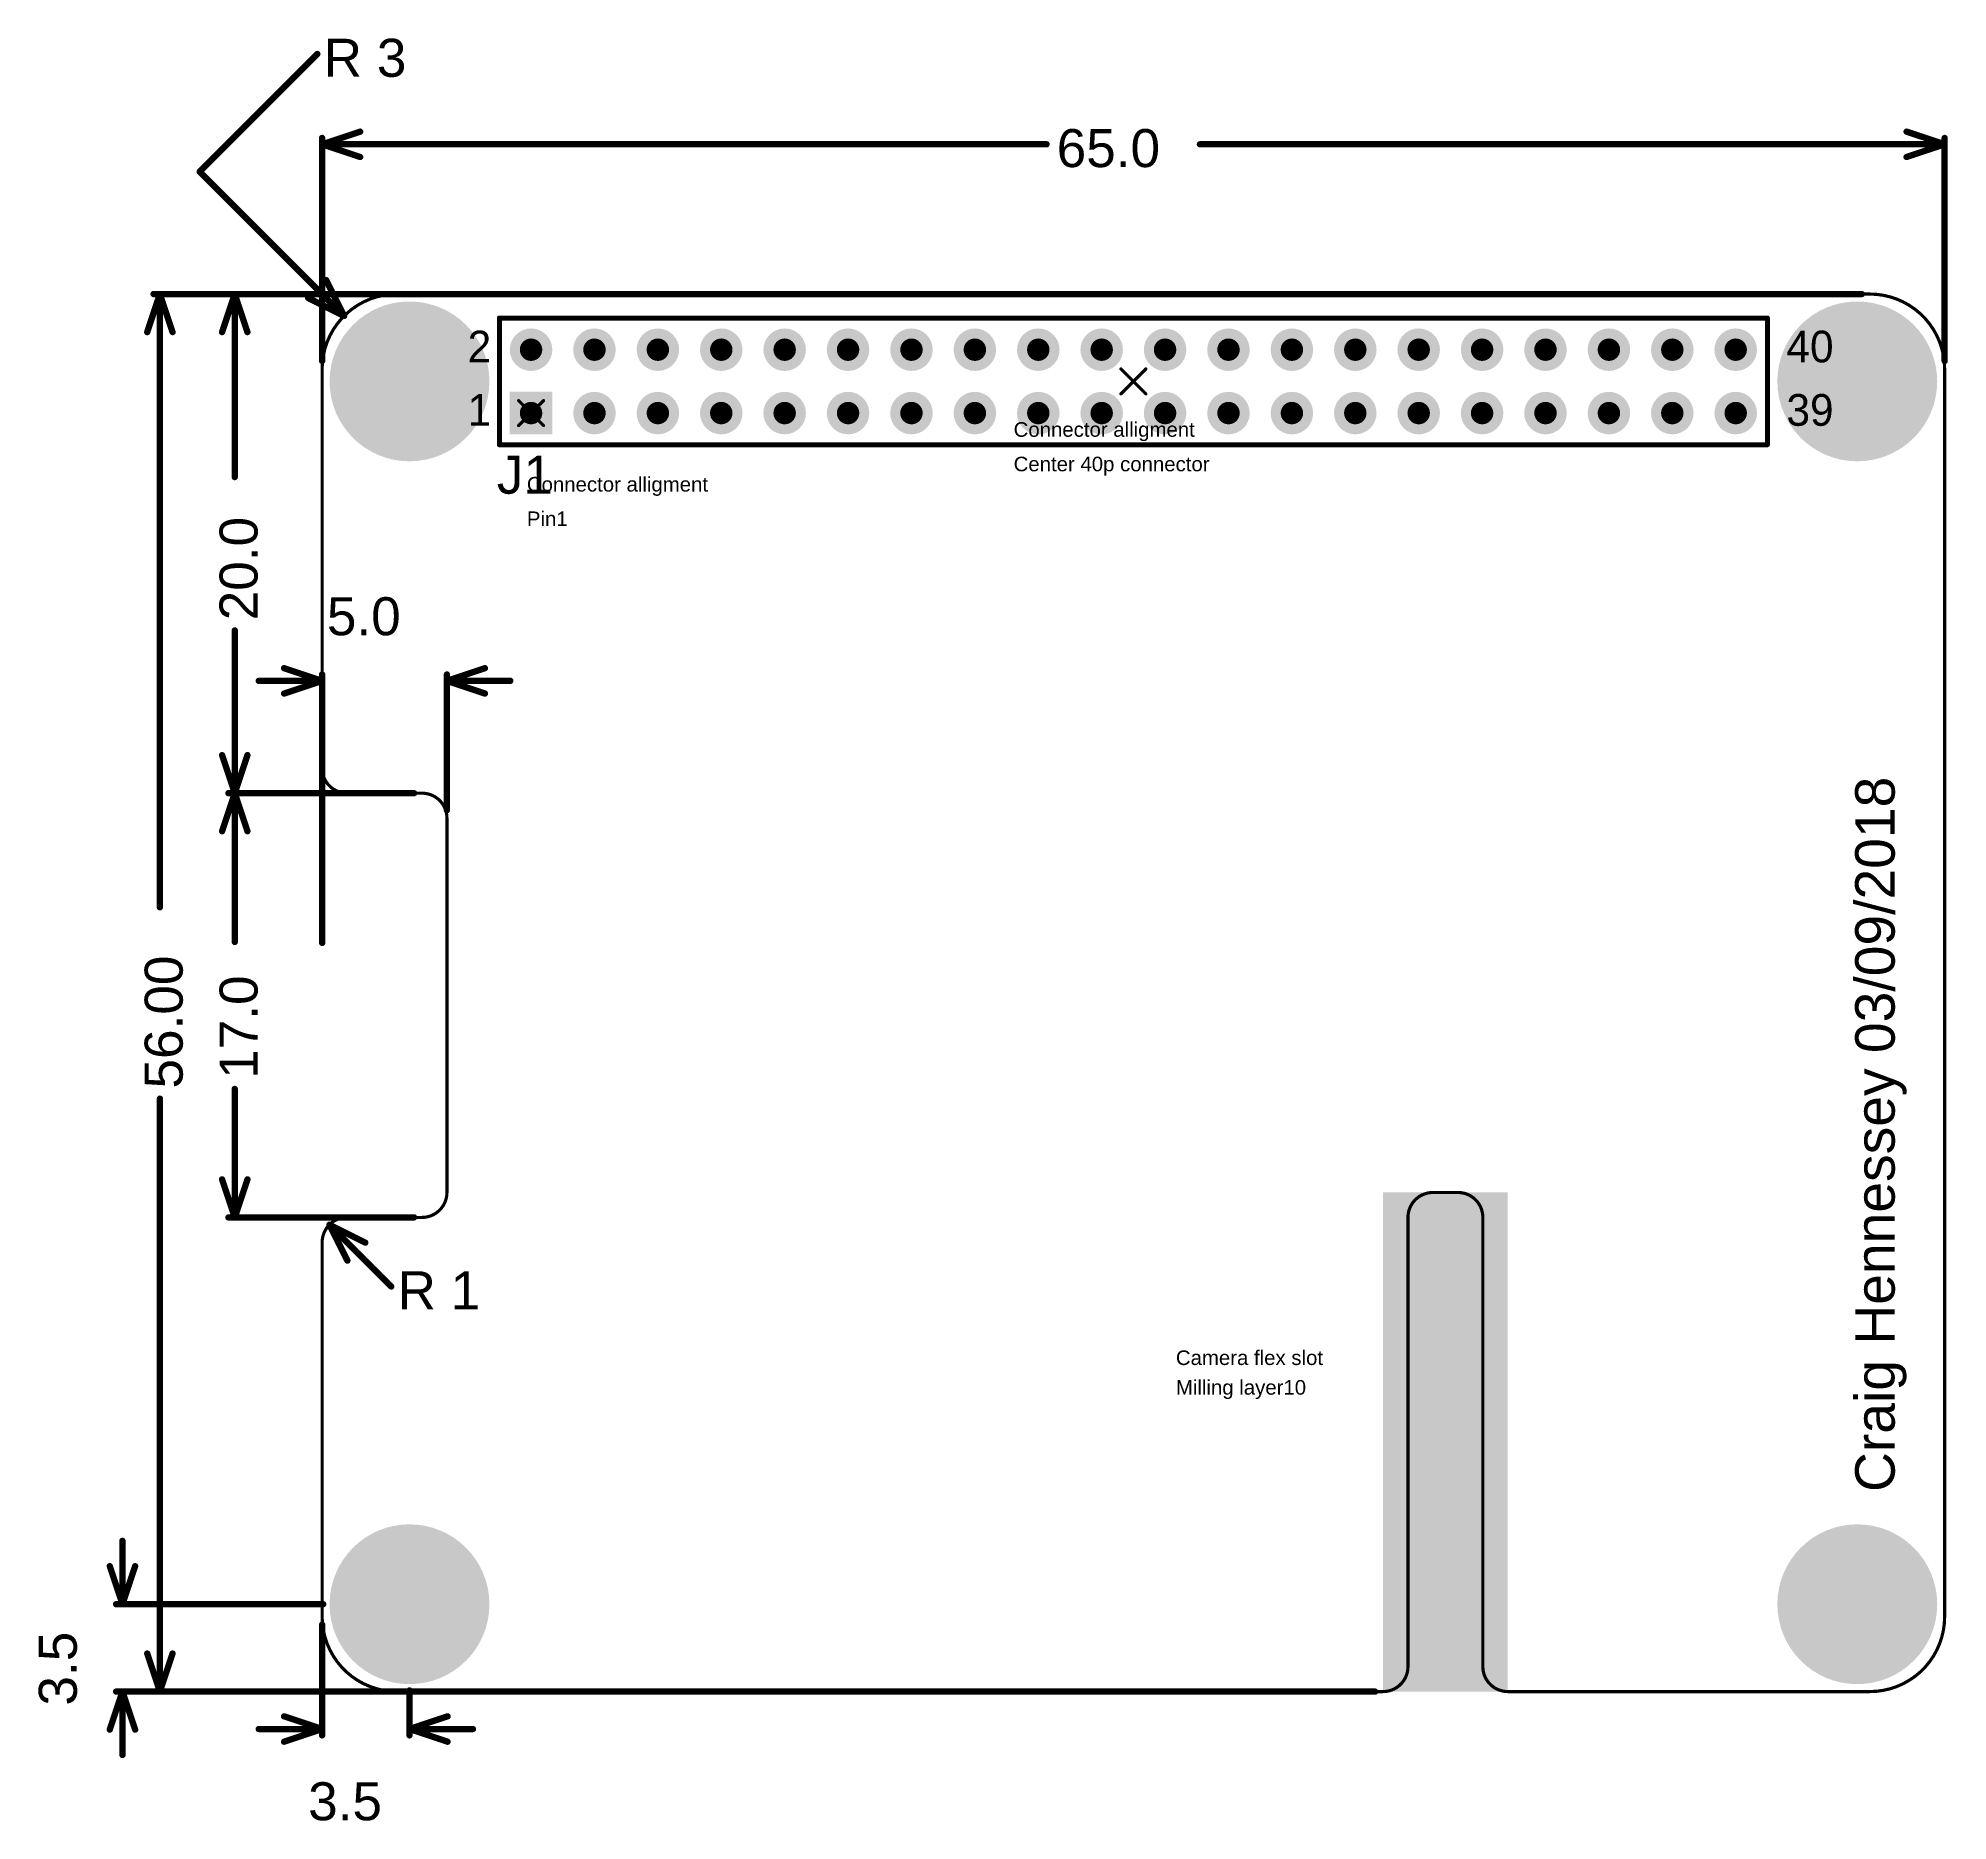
# Model space of a CAD drawing. Header units: millimetres. Extents: x -11.4 to 65.1, y -5.2 to 66.3.
import ezdxf

# ---------------------------------------------------------------- set-up
doc = ezdxf.new("R2010")
doc.units = ezdxf.units.MM
for name, color, linetype in [('BottomLayer', 5, 'Continuous'), ('BottomSolder', 6, 'Continuous'), ('KeepOutLayer', 6, 'Continuous'), ('Mechanical1', 6, 'Continuous'), ('Mechanical11', 56, 'Continuous'), ('MultiLayer', 9, 'Continuous'), ('PadHoleLayer', 156, 'Continuous'), ('TopLayer', 1, 'Continuous'), ('TopOverlay', 2, 'Continuous'), ('TopSolder', 216, 'Continuous')]:
    doc.layers.add(name, color=color, linetype=linetype)
doc.styles.add('Arial', font='arial.ttf', dxfattribs={"height": 0.2})

msp = doc.modelspace()

# ---------------------------------------------------------------- texts
at = {"layer": 'Mechanical11', "style": 'Arial'}
for s, p in [('R 3', (0.063, 64.706)), ('65.0', (29.427, 61.086)), ('5.0', (0.189, 42.328)), ('R 1', (3.022, 15.318)), ('3.5', (-0.561, -5.157))]:
    msp.add_text(s, height=1.524, dxfattribs=at).set_placement(p)
for s, height, rotation, p in [('Connector alligment', 0.5842, 360, (27.703, 50.281)), ('Center 40p connector', 0.5842, 360, (27.703, 48.898)), ('Connector alligment', 0.5842, 360, (8.203, 48.086)), ('20.0', 1.524, 90, (-2.586, 42.927)), ('Pin1', 0.5842, 360, (8.203, 46.703)), ('56.00', 1.524, 90, (-5.586, 24.166)), ('17.0', 1.524, 90, (-2.586, 24.554)), ('Camera flex slot', 0.5842, 360, (34.203, 13.086)), ('Milling layer10', 0.5842, 360, (34.203, 11.898)), ('3.5', 1.524, 90, (-9.828, -0.561))]:
    msp.add_text(s, height=height, rotation=rotation, dxfattribs=at).set_placement(p)
at = {"layer": 'TopOverlay', "style": 'Arial'}
msp.add_text('J1', height=1.524, dxfattribs=at).set_placement((7, 48))
msp.add_text('Craig Hennessey 03/09/2018', height=1.584, rotation=90, dxfattribs=at).set_placement((63, 8))

# ---------------------------------------------------------------- blocks, each defined once
blk = doc.blocks.new('HDR2X20_1')
at = {"layer": 'BottomLayer'}
h = blk.add_hatch(color=5, dxfattribs=at)
edge = h.paths.add_edge_path()
edge.add_arc((0, 2.54), 0.75, 0, 360)
h = blk.add_hatch(color=5, dxfattribs=at)
edge = h.paths.add_edge_path()
edge.add_arc((2.54, 2.54), 0.75, 0, 360)
h = blk.add_hatch(color=5, dxfattribs=at)
edge = h.paths.add_edge_path()
edge.add_arc((5.08, 2.54), 0.75, 0, 360)
h = blk.add_hatch(color=5, dxfattribs=at)
edge = h.paths.add_edge_path()
edge.add_arc((7.62, 2.54), 0.75, 0, 360)
h = blk.add_hatch(color=5, dxfattribs=at)
edge = h.paths.add_edge_path()
edge.add_arc((10.16, 2.54), 0.75, 0, 360)
h = blk.add_hatch(color=5, dxfattribs=at)
edge = h.paths.add_edge_path()
edge.add_arc((12.7, 2.54), 0.75, 0, 360)
h = blk.add_hatch(color=5, dxfattribs=at)
edge = h.paths.add_edge_path()
edge.add_arc((15.24, 2.54), 0.75, 0, 360)
h = blk.add_hatch(color=5, dxfattribs=at)
edge = h.paths.add_edge_path()
edge.add_arc((17.78, 2.54), 0.75, 0, 360)
h = blk.add_hatch(color=5, dxfattribs=at)
edge = h.paths.add_edge_path()
edge.add_arc((20.32, 2.54), 0.75, 0, 360)
h = blk.add_hatch(color=5, dxfattribs=at)
edge = h.paths.add_edge_path()
edge.add_arc((22.86, 2.54), 0.75, 0, 360)
h = blk.add_hatch(color=5, dxfattribs=at)
edge = h.paths.add_edge_path()
edge.add_arc((25.4, 2.54), 0.75, 0, 360)
h = blk.add_hatch(color=5, dxfattribs=at)
edge = h.paths.add_edge_path()
edge.add_arc((27.94, 2.54), 0.75, 0, 360)
h = blk.add_hatch(color=5, dxfattribs=at)
edge = h.paths.add_edge_path()
edge.add_arc((30.48, 2.54), 0.75, 0, 360)
h = blk.add_hatch(color=5, dxfattribs=at)
edge = h.paths.add_edge_path()
edge.add_arc((33.02, 2.54), 0.75, 0, 360)
h = blk.add_hatch(color=5, dxfattribs=at)
edge = h.paths.add_edge_path()
edge.add_arc((35.56, 2.54), 0.75, 0, 360)
h = blk.add_hatch(color=5, dxfattribs=at)
edge = h.paths.add_edge_path()
edge.add_arc((38.1, 2.54), 0.75, 0, 360)
h = blk.add_hatch(color=5, dxfattribs=at)
edge = h.paths.add_edge_path()
edge.add_arc((40.64, 2.54), 0.75, 0, 360)
h = blk.add_hatch(color=5, dxfattribs=at)
edge = h.paths.add_edge_path()
edge.add_arc((43.18, 2.54), 0.75, 0, 360)
h = blk.add_hatch(color=5, dxfattribs=at)
edge = h.paths.add_edge_path()
edge.add_arc((45.72, 2.54), 0.75, 0, 360)
h = blk.add_hatch(color=5, dxfattribs=at)
edge = h.paths.add_edge_path()
edge.add_arc((48.26, 2.54), 0.75, 0, 360)
blk.add_hatch(color=5, dxfattribs=at).paths.add_polyline_path([(-0.75, 0.75), (0.75, 0.75), (0.75, -0.75), (-0.75, -0.75)])
h = blk.add_hatch(color=5, dxfattribs=at)
edge = h.paths.add_edge_path()
edge.add_arc((2.54, 0), 0.75, 0, 360)
h = blk.add_hatch(color=5, dxfattribs=at)
edge = h.paths.add_edge_path()
edge.add_arc((5.08, 0), 0.75, 0, 360)
h = blk.add_hatch(color=5, dxfattribs=at)
edge = h.paths.add_edge_path()
edge.add_arc((7.62, 0), 0.75, 0, 360)
h = blk.add_hatch(color=5, dxfattribs=at)
edge = h.paths.add_edge_path()
edge.add_arc((10.16, 0), 0.75, 0, 360)
h = blk.add_hatch(color=5, dxfattribs=at)
edge = h.paths.add_edge_path()
edge.add_arc((12.7, 0), 0.75, 0, 360)
h = blk.add_hatch(color=5, dxfattribs=at)
edge = h.paths.add_edge_path()
edge.add_arc((15.24, 0), 0.75, 0, 360)
h = blk.add_hatch(color=5, dxfattribs=at)
edge = h.paths.add_edge_path()
edge.add_arc((17.78, 0), 0.75, 0, 360)
h = blk.add_hatch(color=5, dxfattribs=at)
edge = h.paths.add_edge_path()
edge.add_arc((20.32, 0), 0.75, 0, 360)
h = blk.add_hatch(color=5, dxfattribs=at)
edge = h.paths.add_edge_path()
edge.add_arc((22.86, 0), 0.75, 0, 360)
h = blk.add_hatch(color=5, dxfattribs=at)
edge = h.paths.add_edge_path()
edge.add_arc((25.4, 0), 0.75, 0, 360)
h = blk.add_hatch(color=5, dxfattribs=at)
edge = h.paths.add_edge_path()
edge.add_arc((27.94, 0), 0.75, 0, 360)
h = blk.add_hatch(color=5, dxfattribs=at)
edge = h.paths.add_edge_path()
edge.add_arc((30.48, 0), 0.75, 0, 360)
h = blk.add_hatch(color=5, dxfattribs=at)
edge = h.paths.add_edge_path()
edge.add_arc((33.02, 0), 0.75, 0, 360)
h = blk.add_hatch(color=5, dxfattribs=at)
edge = h.paths.add_edge_path()
edge.add_arc((35.56, 0), 0.75, 0, 360)
h = blk.add_hatch(color=5, dxfattribs=at)
edge = h.paths.add_edge_path()
edge.add_arc((38.1, 0), 0.75, 0, 360)
h = blk.add_hatch(color=5, dxfattribs=at)
edge = h.paths.add_edge_path()
edge.add_arc((40.64, 0), 0.75, 0, 360)
h = blk.add_hatch(color=5, dxfattribs=at)
edge = h.paths.add_edge_path()
edge.add_arc((43.18, 0), 0.75, 0, 360)
h = blk.add_hatch(color=5, dxfattribs=at)
edge = h.paths.add_edge_path()
edge.add_arc((45.72, 0), 0.75, 0, 360)
h = blk.add_hatch(color=5, dxfattribs=at)
edge = h.paths.add_edge_path()
edge.add_arc((48.26, 0), 0.75, 0, 360)
at = {"layer": 'BottomSolder'}
h = blk.add_hatch(color=6, dxfattribs=at)
edge = h.paths.add_edge_path()
edge.add_arc((0, 2.54), 0.852, 0, 360)
h = blk.add_hatch(color=6, dxfattribs=at)
edge = h.paths.add_edge_path()
edge.add_arc((2.54, 2.54), 0.852, 0, 360)
h = blk.add_hatch(color=6, dxfattribs=at)
edge = h.paths.add_edge_path()
edge.add_arc((5.08, 2.54), 0.852, 0, 360)
h = blk.add_hatch(color=6, dxfattribs=at)
edge = h.paths.add_edge_path()
edge.add_arc((7.62, 2.54), 0.852, 0, 360)
h = blk.add_hatch(color=6, dxfattribs=at)
edge = h.paths.add_edge_path()
edge.add_arc((10.16, 2.54), 0.852, 0, 360)
h = blk.add_hatch(color=6, dxfattribs=at)
edge = h.paths.add_edge_path()
edge.add_arc((12.7, 2.54), 0.852, 0, 360)
h = blk.add_hatch(color=6, dxfattribs=at)
edge = h.paths.add_edge_path()
edge.add_arc((15.24, 2.54), 0.852, 0, 360)
h = blk.add_hatch(color=6, dxfattribs=at)
edge = h.paths.add_edge_path()
edge.add_arc((17.78, 2.54), 0.852, 0, 360)
h = blk.add_hatch(color=6, dxfattribs=at)
edge = h.paths.add_edge_path()
edge.add_arc((20.32, 2.54), 0.852, 0, 360)
h = blk.add_hatch(color=6, dxfattribs=at)
edge = h.paths.add_edge_path()
edge.add_arc((22.86, 2.54), 0.852, 0, 360)
h = blk.add_hatch(color=6, dxfattribs=at)
edge = h.paths.add_edge_path()
edge.add_arc((25.4, 2.54), 0.852, 0, 360)
h = blk.add_hatch(color=6, dxfattribs=at)
edge = h.paths.add_edge_path()
edge.add_arc((27.94, 2.54), 0.852, 0, 360)
h = blk.add_hatch(color=6, dxfattribs=at)
edge = h.paths.add_edge_path()
edge.add_arc((30.48, 2.54), 0.852, 0, 360)
h = blk.add_hatch(color=6, dxfattribs=at)
edge = h.paths.add_edge_path()
edge.add_arc((33.02, 2.54), 0.852, 0, 360)
h = blk.add_hatch(color=6, dxfattribs=at)
edge = h.paths.add_edge_path()
edge.add_arc((35.56, 2.54), 0.852, 0, 360)
h = blk.add_hatch(color=6, dxfattribs=at)
edge = h.paths.add_edge_path()
edge.add_arc((38.1, 2.54), 0.852, 0, 360)
h = blk.add_hatch(color=6, dxfattribs=at)
edge = h.paths.add_edge_path()
edge.add_arc((40.64, 2.54), 0.852, 0, 360)
h = blk.add_hatch(color=6, dxfattribs=at)
edge = h.paths.add_edge_path()
edge.add_arc((43.18, 2.54), 0.852, 0, 360)
h = blk.add_hatch(color=6, dxfattribs=at)
edge = h.paths.add_edge_path()
edge.add_arc((45.72, 2.54), 0.852, 0, 360)
h = blk.add_hatch(color=6, dxfattribs=at)
edge = h.paths.add_edge_path()
edge.add_arc((48.26, 2.54), 0.852, 0, 360)
blk.add_hatch(color=6, dxfattribs=at).paths.add_polyline_path([(-0.852, 0.852), (0.852, 0.852), (0.852, -0.852), (-0.852, -0.852)])
h = blk.add_hatch(color=6, dxfattribs=at)
edge = h.paths.add_edge_path()
edge.add_arc((2.54, 0), 0.852, 0, 360)
h = blk.add_hatch(color=6, dxfattribs=at)
edge = h.paths.add_edge_path()
edge.add_arc((5.08, 0), 0.852, 0, 360)
h = blk.add_hatch(color=6, dxfattribs=at)
edge = h.paths.add_edge_path()
edge.add_arc((7.62, 0), 0.852, 0, 360)
h = blk.add_hatch(color=6, dxfattribs=at)
edge = h.paths.add_edge_path()
edge.add_arc((10.16, 0), 0.852, 0, 360)
h = blk.add_hatch(color=6, dxfattribs=at)
edge = h.paths.add_edge_path()
edge.add_arc((12.7, 0), 0.852, 0, 360)
h = blk.add_hatch(color=6, dxfattribs=at)
edge = h.paths.add_edge_path()
edge.add_arc((15.24, 0), 0.852, 0, 360)
h = blk.add_hatch(color=6, dxfattribs=at)
edge = h.paths.add_edge_path()
edge.add_arc((17.78, 0), 0.852, 0, 360)
h = blk.add_hatch(color=6, dxfattribs=at)
edge = h.paths.add_edge_path()
edge.add_arc((20.32, 0), 0.852, 0, 360)
h = blk.add_hatch(color=6, dxfattribs=at)
edge = h.paths.add_edge_path()
edge.add_arc((22.86, 0), 0.852, 0, 360)
h = blk.add_hatch(color=6, dxfattribs=at)
edge = h.paths.add_edge_path()
edge.add_arc((25.4, 0), 0.852, 0, 360)
h = blk.add_hatch(color=6, dxfattribs=at)
edge = h.paths.add_edge_path()
edge.add_arc((27.94, 0), 0.852, 0, 360)
h = blk.add_hatch(color=6, dxfattribs=at)
edge = h.paths.add_edge_path()
edge.add_arc((30.48, 0), 0.852, 0, 360)
h = blk.add_hatch(color=6, dxfattribs=at)
edge = h.paths.add_edge_path()
edge.add_arc((33.02, 0), 0.852, 0, 360)
h = blk.add_hatch(color=6, dxfattribs=at)
edge = h.paths.add_edge_path()
edge.add_arc((35.56, 0), 0.852, 0, 360)
h = blk.add_hatch(color=6, dxfattribs=at)
edge = h.paths.add_edge_path()
edge.add_arc((38.1, 0), 0.852, 0, 360)
h = blk.add_hatch(color=6, dxfattribs=at)
edge = h.paths.add_edge_path()
edge.add_arc((40.64, 0), 0.852, 0, 360)
h = blk.add_hatch(color=6, dxfattribs=at)
edge = h.paths.add_edge_path()
edge.add_arc((43.18, 0), 0.852, 0, 360)
h = blk.add_hatch(color=6, dxfattribs=at)
edge = h.paths.add_edge_path()
edge.add_arc((45.72, 0), 0.852, 0, 360)
h = blk.add_hatch(color=6, dxfattribs=at)
edge = h.paths.add_edge_path()
edge.add_arc((48.26, 0), 0.852, 0, 360)
at = {"layer": 'MultiLayer'}
h = blk.add_hatch(color=9, dxfattribs=at)
edge = h.paths.add_edge_path()
edge.add_arc((0, 2.54), 0.75, 0, 360)
h = blk.add_hatch(color=9, dxfattribs=at)
edge = h.paths.add_edge_path()
edge.add_arc((2.54, 2.54), 0.75, 0, 360)
h = blk.add_hatch(color=9, dxfattribs=at)
edge = h.paths.add_edge_path()
edge.add_arc((5.08, 2.54), 0.75, 0, 360)
h = blk.add_hatch(color=9, dxfattribs=at)
edge = h.paths.add_edge_path()
edge.add_arc((7.62, 2.54), 0.75, 0, 360)
h = blk.add_hatch(color=9, dxfattribs=at)
edge = h.paths.add_edge_path()
edge.add_arc((10.16, 2.54), 0.75, 0, 360)
h = blk.add_hatch(color=9, dxfattribs=at)
edge = h.paths.add_edge_path()
edge.add_arc((12.7, 2.54), 0.75, 0, 360)
h = blk.add_hatch(color=9, dxfattribs=at)
edge = h.paths.add_edge_path()
edge.add_arc((15.24, 2.54), 0.75, 0, 360)
h = blk.add_hatch(color=9, dxfattribs=at)
edge = h.paths.add_edge_path()
edge.add_arc((17.78, 2.54), 0.75, 0, 360)
h = blk.add_hatch(color=9, dxfattribs=at)
edge = h.paths.add_edge_path()
edge.add_arc((20.32, 2.54), 0.75, 0, 360)
h = blk.add_hatch(color=9, dxfattribs=at)
edge = h.paths.add_edge_path()
edge.add_arc((22.86, 2.54), 0.75, 0, 360)
h = blk.add_hatch(color=9, dxfattribs=at)
edge = h.paths.add_edge_path()
edge.add_arc((25.4, 2.54), 0.75, 0, 360)
h = blk.add_hatch(color=9, dxfattribs=at)
edge = h.paths.add_edge_path()
edge.add_arc((27.94, 2.54), 0.75, 0, 360)
h = blk.add_hatch(color=9, dxfattribs=at)
edge = h.paths.add_edge_path()
edge.add_arc((30.48, 2.54), 0.75, 0, 360)
h = blk.add_hatch(color=9, dxfattribs=at)
edge = h.paths.add_edge_path()
edge.add_arc((33.02, 2.54), 0.75, 0, 360)
h = blk.add_hatch(color=9, dxfattribs=at)
edge = h.paths.add_edge_path()
edge.add_arc((35.56, 2.54), 0.75, 0, 360)
h = blk.add_hatch(color=9, dxfattribs=at)
edge = h.paths.add_edge_path()
edge.add_arc((38.1, 2.54), 0.75, 0, 360)
h = blk.add_hatch(color=9, dxfattribs=at)
edge = h.paths.add_edge_path()
edge.add_arc((40.64, 2.54), 0.75, 0, 360)
h = blk.add_hatch(color=9, dxfattribs=at)
edge = h.paths.add_edge_path()
edge.add_arc((43.18, 2.54), 0.75, 0, 360)
h = blk.add_hatch(color=9, dxfattribs=at)
edge = h.paths.add_edge_path()
edge.add_arc((45.72, 2.54), 0.75, 0, 360)
h = blk.add_hatch(color=9, dxfattribs=at)
edge = h.paths.add_edge_path()
edge.add_arc((48.26, 2.54), 0.75, 0, 360)
blk.add_hatch(color=9, dxfattribs=at).paths.add_polyline_path([(-0.75, 0.75), (0.75, 0.75), (0.75, -0.75), (-0.75, -0.75)])
h = blk.add_hatch(color=9, dxfattribs=at)
edge = h.paths.add_edge_path()
edge.add_arc((2.54, 0), 0.75, 0, 360)
h = blk.add_hatch(color=9, dxfattribs=at)
edge = h.paths.add_edge_path()
edge.add_arc((5.08, 0), 0.75, 0, 360)
h = blk.add_hatch(color=9, dxfattribs=at)
edge = h.paths.add_edge_path()
edge.add_arc((7.62, 0), 0.75, 0, 360)
h = blk.add_hatch(color=9, dxfattribs=at)
edge = h.paths.add_edge_path()
edge.add_arc((10.16, 0), 0.75, 0, 360)
h = blk.add_hatch(color=9, dxfattribs=at)
edge = h.paths.add_edge_path()
edge.add_arc((12.7, 0), 0.75, 0, 360)
h = blk.add_hatch(color=9, dxfattribs=at)
edge = h.paths.add_edge_path()
edge.add_arc((15.24, 0), 0.75, 0, 360)
h = blk.add_hatch(color=9, dxfattribs=at)
edge = h.paths.add_edge_path()
edge.add_arc((17.78, 0), 0.75, 0, 360)
h = blk.add_hatch(color=9, dxfattribs=at)
edge = h.paths.add_edge_path()
edge.add_arc((20.32, 0), 0.75, 0, 360)
h = blk.add_hatch(color=9, dxfattribs=at)
edge = h.paths.add_edge_path()
edge.add_arc((22.86, 0), 0.75, 0, 360)
h = blk.add_hatch(color=9, dxfattribs=at)
edge = h.paths.add_edge_path()
edge.add_arc((25.4, 0), 0.75, 0, 360)
h = blk.add_hatch(color=9, dxfattribs=at)
edge = h.paths.add_edge_path()
edge.add_arc((27.94, 0), 0.75, 0, 360)
h = blk.add_hatch(color=9, dxfattribs=at)
edge = h.paths.add_edge_path()
edge.add_arc((30.48, 0), 0.75, 0, 360)
h = blk.add_hatch(color=9, dxfattribs=at)
edge = h.paths.add_edge_path()
edge.add_arc((33.02, 0), 0.75, 0, 360)
h = blk.add_hatch(color=9, dxfattribs=at)
edge = h.paths.add_edge_path()
edge.add_arc((35.56, 0), 0.75, 0, 360)
h = blk.add_hatch(color=9, dxfattribs=at)
edge = h.paths.add_edge_path()
edge.add_arc((38.1, 0), 0.75, 0, 360)
h = blk.add_hatch(color=9, dxfattribs=at)
edge = h.paths.add_edge_path()
edge.add_arc((40.64, 0), 0.75, 0, 360)
h = blk.add_hatch(color=9, dxfattribs=at)
edge = h.paths.add_edge_path()
edge.add_arc((43.18, 0), 0.75, 0, 360)
h = blk.add_hatch(color=9, dxfattribs=at)
edge = h.paths.add_edge_path()
edge.add_arc((45.72, 0), 0.75, 0, 360)
h = blk.add_hatch(color=9, dxfattribs=at)
edge = h.paths.add_edge_path()
edge.add_arc((48.26, 0), 0.75, 0, 360)
at = {"layer": 'PadHoleLayer'}
h = blk.add_hatch(color=156, dxfattribs=at)
edge = h.paths.add_edge_path()
edge.add_arc((0, 2.54), 0.45, 0, 360)
h = blk.add_hatch(color=156, dxfattribs=at)
edge = h.paths.add_edge_path()
edge.add_arc((2.54, 2.54), 0.45, 0, 360)
h = blk.add_hatch(color=156, dxfattribs=at)
edge = h.paths.add_edge_path()
edge.add_arc((5.08, 2.54), 0.45, 0, 360)
h = blk.add_hatch(color=156, dxfattribs=at)
edge = h.paths.add_edge_path()
edge.add_arc((7.62, 2.54), 0.45, 0, 360)
h = blk.add_hatch(color=156, dxfattribs=at)
edge = h.paths.add_edge_path()
edge.add_arc((10.16, 2.54), 0.45, 0, 360)
h = blk.add_hatch(color=156, dxfattribs=at)
edge = h.paths.add_edge_path()
edge.add_arc((12.7, 2.54), 0.45, 0, 360)
h = blk.add_hatch(color=156, dxfattribs=at)
edge = h.paths.add_edge_path()
edge.add_arc((15.24, 2.54), 0.45, 0, 360)
h = blk.add_hatch(color=156, dxfattribs=at)
edge = h.paths.add_edge_path()
edge.add_arc((17.78, 2.54), 0.45, 0, 360)
h = blk.add_hatch(color=156, dxfattribs=at)
edge = h.paths.add_edge_path()
edge.add_arc((20.32, 2.54), 0.45, 0, 360)
h = blk.add_hatch(color=156, dxfattribs=at)
edge = h.paths.add_edge_path()
edge.add_arc((22.86, 2.54), 0.45, 0, 360)
h = blk.add_hatch(color=156, dxfattribs=at)
edge = h.paths.add_edge_path()
edge.add_arc((25.4, 2.54), 0.45, 0, 360)
h = blk.add_hatch(color=156, dxfattribs=at)
edge = h.paths.add_edge_path()
edge.add_arc((27.94, 2.54), 0.45, 0, 360)
h = blk.add_hatch(color=156, dxfattribs=at)
edge = h.paths.add_edge_path()
edge.add_arc((30.48, 2.54), 0.45, 0, 360)
h = blk.add_hatch(color=156, dxfattribs=at)
edge = h.paths.add_edge_path()
edge.add_arc((33.02, 2.54), 0.45, 0, 360)
h = blk.add_hatch(color=156, dxfattribs=at)
edge = h.paths.add_edge_path()
edge.add_arc((35.56, 2.54), 0.45, 0, 360)
h = blk.add_hatch(color=156, dxfattribs=at)
edge = h.paths.add_edge_path()
edge.add_arc((38.1, 2.54), 0.45, 0, 360)
h = blk.add_hatch(color=156, dxfattribs=at)
edge = h.paths.add_edge_path()
edge.add_arc((40.64, 2.54), 0.45, 0, 360)
h = blk.add_hatch(color=156, dxfattribs=at)
edge = h.paths.add_edge_path()
edge.add_arc((43.18, 2.54), 0.45, 0, 360)
h = blk.add_hatch(color=156, dxfattribs=at)
edge = h.paths.add_edge_path()
edge.add_arc((45.72, 2.54), 0.45, 0, 360)
h = blk.add_hatch(color=156, dxfattribs=at)
edge = h.paths.add_edge_path()
edge.add_arc((48.26, 2.54), 0.45, 0, 360)
h = blk.add_hatch(color=156, dxfattribs=at)
edge = h.paths.add_edge_path()
edge.add_arc((0, 0), 0.45, 0, 360)
h = blk.add_hatch(color=156, dxfattribs=at)
edge = h.paths.add_edge_path()
edge.add_arc((2.54, 0), 0.45, 0, 360)
h = blk.add_hatch(color=156, dxfattribs=at)
edge = h.paths.add_edge_path()
edge.add_arc((5.08, 0), 0.45, 0, 360)
h = blk.add_hatch(color=156, dxfattribs=at)
edge = h.paths.add_edge_path()
edge.add_arc((7.62, 0), 0.45, 0, 360)
h = blk.add_hatch(color=156, dxfattribs=at)
edge = h.paths.add_edge_path()
edge.add_arc((10.16, 0), 0.45, 0, 360)
h = blk.add_hatch(color=156, dxfattribs=at)
edge = h.paths.add_edge_path()
edge.add_arc((12.7, 0), 0.45, 0, 360)
h = blk.add_hatch(color=156, dxfattribs=at)
edge = h.paths.add_edge_path()
edge.add_arc((15.24, 0), 0.45, 0, 360)
h = blk.add_hatch(color=156, dxfattribs=at)
edge = h.paths.add_edge_path()
edge.add_arc((17.78, 0), 0.45, 0, 360)
h = blk.add_hatch(color=156, dxfattribs=at)
edge = h.paths.add_edge_path()
edge.add_arc((20.32, 0), 0.45, 0, 360)
h = blk.add_hatch(color=156, dxfattribs=at)
edge = h.paths.add_edge_path()
edge.add_arc((22.86, 0), 0.45, 0, 360)
h = blk.add_hatch(color=156, dxfattribs=at)
edge = h.paths.add_edge_path()
edge.add_arc((25.4, 0), 0.45, 0, 360)
h = blk.add_hatch(color=156, dxfattribs=at)
edge = h.paths.add_edge_path()
edge.add_arc((27.94, 0), 0.45, 0, 360)
h = blk.add_hatch(color=156, dxfattribs=at)
edge = h.paths.add_edge_path()
edge.add_arc((30.48, 0), 0.45, 0, 360)
h = blk.add_hatch(color=156, dxfattribs=at)
edge = h.paths.add_edge_path()
edge.add_arc((33.02, 0), 0.45, 0, 360)
h = blk.add_hatch(color=156, dxfattribs=at)
edge = h.paths.add_edge_path()
edge.add_arc((35.56, 0), 0.45, 0, 360)
h = blk.add_hatch(color=156, dxfattribs=at)
edge = h.paths.add_edge_path()
edge.add_arc((38.1, 0), 0.45, 0, 360)
h = blk.add_hatch(color=156, dxfattribs=at)
edge = h.paths.add_edge_path()
edge.add_arc((40.64, 0), 0.45, 0, 360)
h = blk.add_hatch(color=156, dxfattribs=at)
edge = h.paths.add_edge_path()
edge.add_arc((43.18, 0), 0.45, 0, 360)
h = blk.add_hatch(color=156, dxfattribs=at)
edge = h.paths.add_edge_path()
edge.add_arc((45.72, 0), 0.45, 0, 360)
h = blk.add_hatch(color=156, dxfattribs=at)
edge = h.paths.add_edge_path()
edge.add_arc((48.26, 0), 0.45, 0, 360)
at = {"layer": 'TopLayer'}
h = blk.add_hatch(color=1, dxfattribs=at)
edge = h.paths.add_edge_path()
edge.add_arc((0, 2.54), 0.75, 0, 360)
h = blk.add_hatch(color=1, dxfattribs=at)
edge = h.paths.add_edge_path()
edge.add_arc((2.54, 2.54), 0.75, 0, 360)
h = blk.add_hatch(color=1, dxfattribs=at)
edge = h.paths.add_edge_path()
edge.add_arc((5.08, 2.54), 0.75, 0, 360)
h = blk.add_hatch(color=1, dxfattribs=at)
edge = h.paths.add_edge_path()
edge.add_arc((7.62, 2.54), 0.75, 0, 360)
h = blk.add_hatch(color=1, dxfattribs=at)
edge = h.paths.add_edge_path()
edge.add_arc((10.16, 2.54), 0.75, 0, 360)
h = blk.add_hatch(color=1, dxfattribs=at)
edge = h.paths.add_edge_path()
edge.add_arc((12.7, 2.54), 0.75, 0, 360)
h = blk.add_hatch(color=1, dxfattribs=at)
edge = h.paths.add_edge_path()
edge.add_arc((15.24, 2.54), 0.75, 0, 360)
h = blk.add_hatch(color=1, dxfattribs=at)
edge = h.paths.add_edge_path()
edge.add_arc((17.78, 2.54), 0.75, 0, 360)
h = blk.add_hatch(color=1, dxfattribs=at)
edge = h.paths.add_edge_path()
edge.add_arc((20.32, 2.54), 0.75, 0, 360)
h = blk.add_hatch(color=1, dxfattribs=at)
edge = h.paths.add_edge_path()
edge.add_arc((22.86, 2.54), 0.75, 0, 360)
h = blk.add_hatch(color=1, dxfattribs=at)
edge = h.paths.add_edge_path()
edge.add_arc((25.4, 2.54), 0.75, 0, 360)
h = blk.add_hatch(color=1, dxfattribs=at)
edge = h.paths.add_edge_path()
edge.add_arc((27.94, 2.54), 0.75, 0, 360)
h = blk.add_hatch(color=1, dxfattribs=at)
edge = h.paths.add_edge_path()
edge.add_arc((30.48, 2.54), 0.75, 0, 360)
h = blk.add_hatch(color=1, dxfattribs=at)
edge = h.paths.add_edge_path()
edge.add_arc((33.02, 2.54), 0.75, 0, 360)
h = blk.add_hatch(color=1, dxfattribs=at)
edge = h.paths.add_edge_path()
edge.add_arc((35.56, 2.54), 0.75, 0, 360)
h = blk.add_hatch(color=1, dxfattribs=at)
edge = h.paths.add_edge_path()
edge.add_arc((38.1, 2.54), 0.75, 0, 360)
h = blk.add_hatch(color=1, dxfattribs=at)
edge = h.paths.add_edge_path()
edge.add_arc((40.64, 2.54), 0.75, 0, 360)
h = blk.add_hatch(color=1, dxfattribs=at)
edge = h.paths.add_edge_path()
edge.add_arc((43.18, 2.54), 0.75, 0, 360)
h = blk.add_hatch(color=1, dxfattribs=at)
edge = h.paths.add_edge_path()
edge.add_arc((45.72, 2.54), 0.75, 0, 360)
h = blk.add_hatch(color=1, dxfattribs=at)
edge = h.paths.add_edge_path()
edge.add_arc((48.26, 2.54), 0.75, 0, 360)
blk.add_hatch(color=1, dxfattribs=at).paths.add_polyline_path([(-0.75, 0.75), (0.75, 0.75), (0.75, -0.75), (-0.75, -0.75)])
h = blk.add_hatch(color=1, dxfattribs=at)
edge = h.paths.add_edge_path()
edge.add_arc((2.54, 0), 0.75, 0, 360)
h = blk.add_hatch(color=1, dxfattribs=at)
edge = h.paths.add_edge_path()
edge.add_arc((5.08, 0), 0.75, 0, 360)
h = blk.add_hatch(color=1, dxfattribs=at)
edge = h.paths.add_edge_path()
edge.add_arc((7.62, 0), 0.75, 0, 360)
h = blk.add_hatch(color=1, dxfattribs=at)
edge = h.paths.add_edge_path()
edge.add_arc((10.16, 0), 0.75, 0, 360)
h = blk.add_hatch(color=1, dxfattribs=at)
edge = h.paths.add_edge_path()
edge.add_arc((12.7, 0), 0.75, 0, 360)
h = blk.add_hatch(color=1, dxfattribs=at)
edge = h.paths.add_edge_path()
edge.add_arc((15.24, 0), 0.75, 0, 360)
h = blk.add_hatch(color=1, dxfattribs=at)
edge = h.paths.add_edge_path()
edge.add_arc((17.78, 0), 0.75, 0, 360)
h = blk.add_hatch(color=1, dxfattribs=at)
edge = h.paths.add_edge_path()
edge.add_arc((20.32, 0), 0.75, 0, 360)
h = blk.add_hatch(color=1, dxfattribs=at)
edge = h.paths.add_edge_path()
edge.add_arc((22.86, 0), 0.75, 0, 360)
h = blk.add_hatch(color=1, dxfattribs=at)
edge = h.paths.add_edge_path()
edge.add_arc((25.4, 0), 0.75, 0, 360)
h = blk.add_hatch(color=1, dxfattribs=at)
edge = h.paths.add_edge_path()
edge.add_arc((27.94, 0), 0.75, 0, 360)
h = blk.add_hatch(color=1, dxfattribs=at)
edge = h.paths.add_edge_path()
edge.add_arc((30.48, 0), 0.75, 0, 360)
h = blk.add_hatch(color=1, dxfattribs=at)
edge = h.paths.add_edge_path()
edge.add_arc((33.02, 0), 0.75, 0, 360)
h = blk.add_hatch(color=1, dxfattribs=at)
edge = h.paths.add_edge_path()
edge.add_arc((35.56, 0), 0.75, 0, 360)
h = blk.add_hatch(color=1, dxfattribs=at)
edge = h.paths.add_edge_path()
edge.add_arc((38.1, 0), 0.75, 0, 360)
h = blk.add_hatch(color=1, dxfattribs=at)
edge = h.paths.add_edge_path()
edge.add_arc((40.64, 0), 0.75, 0, 360)
h = blk.add_hatch(color=1, dxfattribs=at)
edge = h.paths.add_edge_path()
edge.add_arc((43.18, 0), 0.75, 0, 360)
h = blk.add_hatch(color=1, dxfattribs=at)
edge = h.paths.add_edge_path()
edge.add_arc((45.72, 0), 0.75, 0, 360)
h = blk.add_hatch(color=1, dxfattribs=at)
edge = h.paths.add_edge_path()
edge.add_arc((48.26, 0), 0.75, 0, 360)
at = {"layer": 'TopSolder'}
h = blk.add_hatch(color=216, dxfattribs=at)
edge = h.paths.add_edge_path()
edge.add_arc((0, 2.54), 0.852, 0, 360)
h = blk.add_hatch(color=216, dxfattribs=at)
edge = h.paths.add_edge_path()
edge.add_arc((2.54, 2.54), 0.852, 0, 360)
h = blk.add_hatch(color=216, dxfattribs=at)
edge = h.paths.add_edge_path()
edge.add_arc((5.08, 2.54), 0.852, 0, 360)
h = blk.add_hatch(color=216, dxfattribs=at)
edge = h.paths.add_edge_path()
edge.add_arc((7.62, 2.54), 0.852, 0, 360)
h = blk.add_hatch(color=216, dxfattribs=at)
edge = h.paths.add_edge_path()
edge.add_arc((10.16, 2.54), 0.852, 0, 360)
h = blk.add_hatch(color=216, dxfattribs=at)
edge = h.paths.add_edge_path()
edge.add_arc((12.7, 2.54), 0.852, 0, 360)
h = blk.add_hatch(color=216, dxfattribs=at)
edge = h.paths.add_edge_path()
edge.add_arc((15.24, 2.54), 0.852, 0, 360)
h = blk.add_hatch(color=216, dxfattribs=at)
edge = h.paths.add_edge_path()
edge.add_arc((17.78, 2.54), 0.852, 0, 360)
h = blk.add_hatch(color=216, dxfattribs=at)
edge = h.paths.add_edge_path()
edge.add_arc((20.32, 2.54), 0.852, 0, 360)
h = blk.add_hatch(color=216, dxfattribs=at)
edge = h.paths.add_edge_path()
edge.add_arc((22.86, 2.54), 0.852, 0, 360)
h = blk.add_hatch(color=216, dxfattribs=at)
edge = h.paths.add_edge_path()
edge.add_arc((25.4, 2.54), 0.852, 0, 360)
h = blk.add_hatch(color=216, dxfattribs=at)
edge = h.paths.add_edge_path()
edge.add_arc((27.94, 2.54), 0.852, 0, 360)
h = blk.add_hatch(color=216, dxfattribs=at)
edge = h.paths.add_edge_path()
edge.add_arc((30.48, 2.54), 0.852, 0, 360)
h = blk.add_hatch(color=216, dxfattribs=at)
edge = h.paths.add_edge_path()
edge.add_arc((33.02, 2.54), 0.852, 0, 360)
h = blk.add_hatch(color=216, dxfattribs=at)
edge = h.paths.add_edge_path()
edge.add_arc((35.56, 2.54), 0.852, 0, 360)
h = blk.add_hatch(color=216, dxfattribs=at)
edge = h.paths.add_edge_path()
edge.add_arc((38.1, 2.54), 0.852, 0, 360)
h = blk.add_hatch(color=216, dxfattribs=at)
edge = h.paths.add_edge_path()
edge.add_arc((40.64, 2.54), 0.852, 0, 360)
h = blk.add_hatch(color=216, dxfattribs=at)
edge = h.paths.add_edge_path()
edge.add_arc((43.18, 2.54), 0.852, 0, 360)
h = blk.add_hatch(color=216, dxfattribs=at)
edge = h.paths.add_edge_path()
edge.add_arc((45.72, 2.54), 0.852, 0, 360)
h = blk.add_hatch(color=216, dxfattribs=at)
edge = h.paths.add_edge_path()
edge.add_arc((48.26, 2.54), 0.852, 0, 360)
blk.add_hatch(color=216, dxfattribs=at).paths.add_polyline_path([(-0.852, 0.852), (0.852, 0.852), (0.852, -0.852), (-0.852, -0.852)])
h = blk.add_hatch(color=216, dxfattribs=at)
edge = h.paths.add_edge_path()
edge.add_arc((2.54, 0), 0.852, 0, 360)
h = blk.add_hatch(color=216, dxfattribs=at)
edge = h.paths.add_edge_path()
edge.add_arc((5.08, 0), 0.852, 0, 360)
h = blk.add_hatch(color=216, dxfattribs=at)
edge = h.paths.add_edge_path()
edge.add_arc((7.62, 0), 0.852, 0, 360)
h = blk.add_hatch(color=216, dxfattribs=at)
edge = h.paths.add_edge_path()
edge.add_arc((10.16, 0), 0.852, 0, 360)
h = blk.add_hatch(color=216, dxfattribs=at)
edge = h.paths.add_edge_path()
edge.add_arc((12.7, 0), 0.852, 0, 360)
h = blk.add_hatch(color=216, dxfattribs=at)
edge = h.paths.add_edge_path()
edge.add_arc((15.24, 0), 0.852, 0, 360)
h = blk.add_hatch(color=216, dxfattribs=at)
edge = h.paths.add_edge_path()
edge.add_arc((17.78, 0), 0.852, 0, 360)
h = blk.add_hatch(color=216, dxfattribs=at)
edge = h.paths.add_edge_path()
edge.add_arc((20.32, 0), 0.852, 0, 360)
h = blk.add_hatch(color=216, dxfattribs=at)
edge = h.paths.add_edge_path()
edge.add_arc((22.86, 0), 0.852, 0, 360)
h = blk.add_hatch(color=216, dxfattribs=at)
edge = h.paths.add_edge_path()
edge.add_arc((25.4, 0), 0.852, 0, 360)
h = blk.add_hatch(color=216, dxfattribs=at)
edge = h.paths.add_edge_path()
edge.add_arc((27.94, 0), 0.852, 0, 360)
h = blk.add_hatch(color=216, dxfattribs=at)
edge = h.paths.add_edge_path()
edge.add_arc((30.48, 0), 0.852, 0, 360)
h = blk.add_hatch(color=216, dxfattribs=at)
edge = h.paths.add_edge_path()
edge.add_arc((33.02, 0), 0.852, 0, 360)
h = blk.add_hatch(color=216, dxfattribs=at)
edge = h.paths.add_edge_path()
edge.add_arc((35.56, 0), 0.852, 0, 360)
h = blk.add_hatch(color=216, dxfattribs=at)
edge = h.paths.add_edge_path()
edge.add_arc((38.1, 0), 0.852, 0, 360)
h = blk.add_hatch(color=216, dxfattribs=at)
edge = h.paths.add_edge_path()
edge.add_arc((40.64, 0), 0.852, 0, 360)
h = blk.add_hatch(color=216, dxfattribs=at)
edge = h.paths.add_edge_path()
edge.add_arc((43.18, 0), 0.852, 0, 360)
h = blk.add_hatch(color=216, dxfattribs=at)
edge = h.paths.add_edge_path()
edge.add_arc((45.72, 0), 0.852, 0, 360)
h = blk.add_hatch(color=216, dxfattribs=at)
edge = h.paths.add_edge_path()
edge.add_arc((48.26, 0), 0.852, 0, 360)
at = {"layer": 'TopOverlay', "const_width": 0.2}
for points in [[(-1.27, -1.27), (-1.27, 3.81)], [(-1.27, 3.81), (49.53, 3.81)], [(49.53, -1.27), (49.53, 3.81)], [(-1.27, -1.27), (49.53, -1.27)]]:
    blk.add_lwpolyline(points, dxfattribs=at)
at = {"layer": 'TopOverlay', "const_width": 0.1}
for points in [[(-1.32, 3.81, 1), (-1.22, 3.81, 1)], [(-1.32, 3.81, 1), (-1.22, 3.81, 1)], [(49.48, 3.81, 1), (49.58, 3.81, 1)], [(49.48, 3.81, 1), (49.58, 3.81, 1)], [(-1.32, -1.27, 1), (-1.22, -1.27, 1)], [(-1.32, -1.27, 1), (-1.22, -1.27, 1)], [(49.48, -1.27, 1), (49.58, -1.27, 1)], [(49.48, -1.27, 1), (49.58, -1.27, 1)]]:
    blk.add_lwpolyline(points, format="xyb", close=True, dxfattribs=at)
at = {"layer": 'TopOverlay'}
for s, p in [('2', (-2.54, 2.032)), ('40', (50.292, 2.032)), ('39', (50.292, -0.508)), ('1', (-2.54, -0.508))]:
    blk.add_text(s, height=1.27, dxfattribs=at).set_placement(p)

# ---------------------------------------------------------------- hatches: boundary and pattern name
at = {"layer": 'BottomLayer'}
h = msp.add_hatch(color=5, dxfattribs=at)
edge = h.paths.add_edge_path()
edge.add_arc((3.5, 52.5), 3.1, 0, 360)
h = msp.add_hatch(color=5, dxfattribs=at)
edge = h.paths.add_edge_path()
edge.add_arc((61.5, 52.5), 3.1, 0, 360)
h = msp.add_hatch(color=5, dxfattribs=at)
edge = h.paths.add_edge_path()
edge.add_arc((3.5, 3.5), 3.1, 0, 360)
h = msp.add_hatch(color=5, dxfattribs=at)
edge = h.paths.add_edge_path()
edge.add_arc((61.5, 3.5), 3.1, 0, 360)
at = {"layer": 'BottomSolder'}
h = msp.add_hatch(color=6, dxfattribs=at)
edge = h.paths.add_edge_path()
edge.add_arc((3.5, 52.5), 3.202, 0, 360)
h = msp.add_hatch(color=6, dxfattribs=at)
edge = h.paths.add_edge_path()
edge.add_arc((61.5, 52.5), 3.202, 0, 360)
h = msp.add_hatch(color=6, dxfattribs=at)
edge = h.paths.add_edge_path()
edge.add_arc((3.5, 3.5), 3.202, 0, 360)
h = msp.add_hatch(color=6, dxfattribs=at)
edge = h.paths.add_edge_path()
edge.add_arc((61.5, 3.5), 3.202, 0, 360)
at = {"layer": 'KeepOutLayer'}
msp.add_hatch(color=6, dxfattribs=at).paths.add_polyline_path([(42.5, 0), (47.5, 0), (47.5, 20), (42.5, 20)])
at = {"layer": 'MultiLayer'}
h = msp.add_hatch(color=9, dxfattribs=at)
edge = h.paths.add_edge_path()
edge.add_arc((3.5, 52.5), 3.1, 0, 360)
h = msp.add_hatch(color=9, dxfattribs=at)
edge = h.paths.add_edge_path()
edge.add_arc((61.5, 52.5), 3.1, 0, 360)
h = msp.add_hatch(color=9, dxfattribs=at)
edge = h.paths.add_edge_path()
edge.add_arc((3.5, 3.5), 3.1, 0, 360)
h = msp.add_hatch(color=9, dxfattribs=at)
edge = h.paths.add_edge_path()
edge.add_arc((61.5, 3.5), 3.1, 0, 360)
at = {"layer": 'PadHoleLayer'}
h = msp.add_hatch(color=156, dxfattribs=at)
edge = h.paths.add_edge_path()
edge.add_arc((3.5, 52.5), 1.375, 0, 360)
h = msp.add_hatch(color=156, dxfattribs=at)
edge = h.paths.add_edge_path()
edge.add_arc((61.5, 52.5), 1.375, 0, 360)
h = msp.add_hatch(color=156, dxfattribs=at)
edge = h.paths.add_edge_path()
edge.add_arc((3.5, 3.5), 1.375, 0, 360)
h = msp.add_hatch(color=156, dxfattribs=at)
edge = h.paths.add_edge_path()
edge.add_arc((61.5, 3.5), 1.375, 0, 360)
at = {"layer": 'TopLayer'}
h = msp.add_hatch(color=1, dxfattribs=at)
edge = h.paths.add_edge_path()
edge.add_arc((3.5, 52.5), 3.1, 0, 360)
h = msp.add_hatch(color=1, dxfattribs=at)
edge = h.paths.add_edge_path()
edge.add_arc((61.5, 52.5), 3.1, 0, 360)
h = msp.add_hatch(color=1, dxfattribs=at)
edge = h.paths.add_edge_path()
edge.add_arc((3.5, 3.5), 3.1, 0, 360)
h = msp.add_hatch(color=1, dxfattribs=at)
edge = h.paths.add_edge_path()
edge.add_arc((61.5, 3.5), 3.1, 0, 360)
at = {"layer": 'TopSolder'}
h = msp.add_hatch(color=216, dxfattribs=at)
edge = h.paths.add_edge_path()
edge.add_arc((3.5, 52.5), 3.202, 0, 360)
h = msp.add_hatch(color=216, dxfattribs=at)
edge = h.paths.add_edge_path()
edge.add_arc((61.5, 52.5), 3.202, 0, 360)
h = msp.add_hatch(color=216, dxfattribs=at)
edge = h.paths.add_edge_path()
edge.add_arc((3.5, 3.5), 3.202, 0, 360)
h = msp.add_hatch(color=216, dxfattribs=at)
edge = h.paths.add_edge_path()
edge.add_arc((61.5, 3.5), 3.202, 0, 360)

# ---------------------------------------------------------------- linework, layer by layer
at = {"layer": 'Mechanical1', "const_width": 0.127}
for points in [[(0, 53, -0.414214), (3, 56)], [(62, 56, -0.414214), (65, 53)], [(1, 36, -0.414214), (0, 37)], [(4, 36, -0.414214), (5, 35)], [(5, 20, -0.414214), (4, 19)], [(43.5, 19, -0.414214), (44.5, 20)], [(45.5, 20, -0.414214), (46.5, 19)], [(0, 18, -0.414214), (1, 19)], [(3, 0, -0.414214), (0, 3)], [(65, 3, -0.414214), (62, 0)], [(43.5, 1, -0.414214), (42.5, 0)], [(47.5, 0, -0.414214), (46.5, 1)]]:
    msp.add_lwpolyline(points, format="xyb", dxfattribs=at)
for points in [[(3, 56), (62, 56)], [(0, 37), (0, 53)], [(32, 52), (33, 53)], [(32, 53), (33, 52)], [(65, 3), (65, 53)], [(7.87, 50.73), (8.87, 51.73)], [(7.87, 51.73), (8.87, 50.73)], [(1, 36), (4, 36)], [(5, 20), (5, 35)], [(44.5, 20), (45.5, 20)], [(1, 19), (4, 19)], [(43.5, 1), (43.5, 19)], [(46.5, 1), (46.5, 19)], [(0, 3), (0, 18)], [(3, 0), (42.5, 0)], [(47.5, 0), (62, 0)]]:
    msp.add_lwpolyline(points, dxfattribs=at)
at = {"layer": 'Mechanical1', "const_width": 0.0635}
for points in [[(2.968, 56, 1), (3.032, 56, 1)], [(2.968, 56, 1), (3.032, 56, 1)], [(61.968, 56, 1), (62.032, 56, 1)], [(61.968, 56, 1), (62.032, 56, 1)], [(-0.032, 53, 1), (0.032, 53, 1)], [(-0.032, 53, 1), (0.032, 53, 1)], [(31.968, 53, 1), (32.032, 53, 1)], [(32.968, 53, 1), (33.032, 53, 1)], [(64.968, 53, 1), (65.032, 53, 1)], [(64.968, 53, 1), (65.032, 53, 1)], [(31.968, 52, 1), (32.032, 52, 1)], [(32.968, 52, 1), (33.032, 52, 1)], [(7.838, 51.73, 1), (7.902, 51.73, 1)], [(8.838, 51.73, 1), (8.902, 51.73, 1)], [(7.838, 50.73, 1), (7.902, 50.73, 1)], [(8.838, 50.73, 1), (8.902, 50.73, 1)], [(-0.032, 37, 1), (0.032, 37, 1)], [(-0.032, 37, 1), (0.032, 37, 1)], [(0.968, 36, 1), (1.032, 36, 1)], [(0.968, 36, 1), (1.032, 36, 1)], [(3.968, 36, 1), (4.032, 36, 1)], [(3.968, 36, 1), (4.032, 36, 1)], [(4.968, 35, 1), (5.032, 35, 1)], [(4.968, 35, 1), (5.032, 35, 1)], [(4.968, 20, 1), (5.032, 20, 1)], [(4.968, 20, 1), (5.032, 20, 1)], [(44.468, 20, 1), (44.532, 20, 1)], [(44.468, 20, 1), (44.532, 20, 1)], [(45.468, 20, 1), (45.532, 20, 1)], [(45.468, 20, 1), (45.532, 20, 1)], [(0.968, 19, 1), (1.032, 19, 1)], [(0.968, 19, 1), (1.032, 19, 1)], [(3.968, 19, 1), (4.032, 19, 1)], [(3.968, 19, 1), (4.032, 19, 1)], [(43.468, 19, 1), (43.532, 19, 1)], [(43.468, 19, 1), (43.532, 19, 1)], [(46.468, 19, 1), (46.532, 19, 1)], [(46.468, 19, 1), (46.532, 19, 1)], [(-0.032, 18, 1), (0.032, 18, 1)], [(-0.032, 18, 1), (0.032, 18, 1)], [(-0.032, 3, 1), (0.032, 3, 1)], [(-0.032, 3, 1), (0.032, 3, 1)], [(64.968, 3, 1), (65.032, 3, 1)], [(64.968, 3, 1), (65.032, 3, 1)], [(43.468, 1, 1), (43.532, 1, 1)], [(43.468, 1, 1), (43.532, 1, 1)], [(46.468, 1, 1), (46.532, 1, 1)], [(46.468, 1, 1), (46.532, 1, 1)], [(2.968, 0, 1), (3.032, 0, 1)], [(2.968, 0, 1), (3.032, 0, 1)], [(42.468, 0, 1), (42.532, 0, 1)], [(42.468, 0, 1), (42.532, 0, 1)], [(47.468, 0, 1), (47.532, 0, 1)], [(47.468, 0, 1), (47.532, 0, 1)], [(61.968, 0, 1), (62.032, 0, 1)], [(61.968, 0, 1), (62.032, 0, 1)]]:
    msp.add_lwpolyline(points, format="xyb", close=True, dxfattribs=at)
at = {"layer": 'Mechanical11', "const_width": 0.254}
for points in [[(-4.906, 60.906), (-0.191, 65.62)], [(0, 62), (1.524, 62.508)], [(0, 53.318), (0, 62.254)], [(0, 62), (1.524, 61.492)], [(0, 62), (29.021, 62)], [(35.166, 62), (65, 62)], [(63.476, 62.508), (65, 62)], [(63.476, 61.492), (65, 62)], [(65, 53.318), (65, 62.254)], [(-4.906, 60.906), (0.879, 55.121)], [(0.16, 56.558), (0.879, 55.121)], [(-7.008, 54.476), (-6.5, 56)], [(-6.754, 56), (61.682, 56)], [(-6.5, 56), (-5.992, 54.476)], [(-6.5, 31.428), (-6.5, 56)], [(-4.008, 54.476), (-3.5, 56)], [(-3.754, 56), (2.682, 56)], [(-3.5, 56), (-2.992, 54.476)], [(-3.5, 48.666), (-3.5, 56)], [(-0.558, 55.84), (0.879, 55.121)], [(-3.5, 36), (-3.5, 42.521)], [(-2.54, 40.5), (0, 40.5)], [(-1.524, 41.008), (0, 40.5)], [(-1.524, 39.992), (0, 40.5)], [(0, 30), (0, 40.754)], [(5, 40.5), (6.524, 41.008)], [(5, 35.317), (5, 40.754)], [(5, 40.5), (6.524, 39.992)], [(5, 40.5), (7.54, 40.5)], [(-4.008, 37.524), (-3.5, 36)], [(-3.5, 36), (-2.992, 37.524)], [(-4.008, 34.476), (-3.5, 36)], [(-3.754, 36), (3.682, 36)], [(-3.754, 36), (3.682, 36)], [(-3.5, 36), (-2.992, 34.476)], [(-3.5, 30.039), (-3.5, 36)], [(-6.5, 0), (-6.5, 23.759)], [(-3.5, 19), (-3.5, 24.148)], [(-4.008, 20.524), (-3.5, 19)], [(-3.5, 19), (-2.992, 20.524)], [(-3.754, 19), (3.682, 19)], [(0.293, 18.707), (1.73, 17.989)], [(0.293, 18.707), (1.011, 17.27)], [(0.293, 18.707), (1, 18)], [(1, 18), (2.768, 16.232)], [(-8, 3.5), (-8, 6.04)], [(-8.508, 5.024), (-8, 3.5)], [(-8, 3.5), (-7.492, 5.024)], [(-8.254, 3.5), (0.044, 3.5)], [(0, -1.754), (0, 2.682)], [(-7.008, 1.524), (-6.5, 0)], [(-6.5, 0), (-5.992, 1.524)], [(-8.508, -1.524), (-8, 0)], [(-8.254, 0), (2.682, 0)], [(-8, 0), (-7.492, -1.524)], [(-8, -2.54), (-8, 0)], [(-6.754, 0), (42.182, 0)], [(3.5, -1.754), (3.5, 0.044)], [(-2.54, -1.5), (0, -1.5)], [(-1.524, -0.992), (0, -1.5)], [(-1.524, -2.008), (0, -1.5)], [(3.5, -1.5), (5.024, -0.992)], [(3.5, -1.5), (5.024, -2.008)], [(3.5, -1.5), (6.04, -1.5)]]:
    msp.add_lwpolyline(points, dxfattribs=at)
at = {"layer": 'Mechanical11', "const_width": 0.127}
for points in [[(-0.255, 65.62, 1), (-0.128, 65.62, 1)], [(-0.064, 62.254, 1), (0.064, 62.254, 1)], [(-0.064, 62, 1), (0.064, 62, 1)], [(-0.064, 62, 1), (0.064, 62, 1)], [(-0.064, 62, 1), (0.064, 62, 1)], [(1.46, 62.508, 1), (1.587, 62.508, 1)], [(28.958, 62, 1), (29.085, 62, 1)], [(35.103, 62, 1), (35.23, 62, 1)], [(63.413, 62.508, 1), (63.54, 62.508, 1)], [(64.937, 62.254, 1), (65.064, 62.254, 1)], [(64.937, 62, 1), (65.064, 62, 1)], [(64.937, 62, 1), (65.064, 62, 1)], [(64.937, 62, 1), (65.064, 62, 1)], [(1.46, 61.492, 1), (1.587, 61.492, 1)], [(63.413, 61.492, 1), (63.54, 61.492, 1)], [(-4.969, 60.906, 1), (-4.842, 60.906, 1)], [(-4.969, 60.906, 1), (-4.842, 60.906, 1)], [(0.097, 56.558, 1), (0.224, 56.558, 1)], [(-6.817, 56, 1), (-6.69, 56, 1)], [(-6.563, 56, 1), (-6.436, 56, 1)], [(-6.563, 56, 1), (-6.436, 56, 1)], [(-6.563, 56, 1), (-6.436, 56, 1)], [(-3.818, 56, 1), (-3.691, 56, 1)], [(-3.564, 56, 1), (-3.437, 56, 1)], [(-3.564, 56, 1), (-3.437, 56, 1)], [(-3.564, 56, 1), (-3.437, 56, 1)], [(-0.622, 55.84, 1), (-0.495, 55.84, 1)], [(2.619, 56, 1), (2.746, 56, 1)], [(61.619, 56, 1), (61.746, 56, 1)], [(0.815, 55.121, 1), (0.942, 55.121, 1)], [(0.815, 55.121, 1), (0.942, 55.121, 1)], [(0.815, 55.121, 1), (0.942, 55.121, 1)], [(-7.071, 54.476, 1), (-6.944, 54.476, 1)], [(-6.055, 54.476, 1), (-5.928, 54.476, 1)], [(-4.072, 54.476, 1), (-3.945, 54.476, 1)], [(-3.056, 54.476, 1), (-2.929, 54.476, 1)], [(-0.064, 53.318, 1), (0.064, 53.318, 1)], [(64.937, 53.318, 1), (65.064, 53.318, 1)], [(-3.564, 48.666, 1), (-3.437, 48.666, 1)], [(-3.564, 42.521, 1), (-3.437, 42.521, 1)], [(-2.603, 40.5, 1), (-2.477, 40.5, 1)], [(-1.587, 41.008, 1), (-1.46, 41.008, 1)], [(-0.064, 40.754, 1), (0.064, 40.754, 1)], [(-0.064, 40.5, 1), (0.064, 40.5, 1)], [(-0.064, 40.5, 1), (0.064, 40.5, 1)], [(-0.064, 40.5, 1), (0.064, 40.5, 1)], [(4.936, 40.754, 1), (5.063, 40.754, 1)], [(4.936, 40.5, 1), (5.063, 40.5, 1)], [(4.936, 40.5, 1), (5.063, 40.5, 1)], [(4.936, 40.5, 1), (5.063, 40.5, 1)], [(6.46, 41.008, 1), (6.587, 41.008, 1)], [(7.476, 40.5, 1), (7.603, 40.5, 1)], [(-1.587, 39.992, 1), (-1.46, 39.992, 1)], [(6.46, 39.992, 1), (6.587, 39.992, 1)], [(-4.072, 37.524, 1), (-3.945, 37.524, 1)], [(-3.056, 37.524, 1), (-2.929, 37.524, 1)], [(-3.818, 36, 1), (-3.691, 36, 1)], [(-3.818, 36, 1), (-3.691, 36, 1)], [(-3.564, 36, 1), (-3.437, 36, 1)], [(-3.564, 36, 1), (-3.437, 36, 1)], [(-3.564, 36, 1), (-3.437, 36, 1)], [(-3.564, 36, 1), (-3.437, 36, 1)], [(-3.564, 36, 1), (-3.437, 36, 1)], [(-3.564, 36, 1), (-3.437, 36, 1)], [(3.619, 36, 1), (3.746, 36, 1)], [(3.619, 36, 1), (3.746, 36, 1)], [(4.936, 35.317, 1), (5.063, 35.317, 1)], [(-4.072, 34.476, 1), (-3.945, 34.476, 1)], [(-3.056, 34.476, 1), (-2.929, 34.476, 1)], [(-6.563, 31.428, 1), (-6.436, 31.428, 1)], [(-3.564, 30.039, 1), (-3.437, 30.039, 1)], [(-0.064, 30, 1), (0.064, 30, 1)], [(-6.563, 23.759, 1), (-6.436, 23.759, 1)], [(-3.564, 24.148, 1), (-3.437, 24.148, 1)], [(-4.072, 20.524, 1), (-3.945, 20.524, 1)], [(-3.056, 20.524, 1), (-2.929, 20.524, 1)], [(-3.818, 19, 1), (-3.691, 19, 1)], [(-3.564, 19, 1), (-3.437, 19, 1)], [(-3.564, 19, 1), (-3.437, 19, 1)], [(-3.564, 19, 1), (-3.437, 19, 1)], [(3.619, 19, 1), (3.746, 19, 1)], [(0.229, 18.707, 1), (0.356, 18.707, 1)], [(0.229, 18.707, 1), (0.356, 18.707, 1)], [(0.229, 18.707, 1), (0.356, 18.707, 1)], [(0.936, 18, 1), (1.063, 18, 1)], [(0.936, 18, 1), (1.063, 18, 1)], [(1.666, 17.989, 1), (1.793, 17.989, 1)], [(0.948, 17.27, 1), (1.075, 17.27, 1)], [(2.704, 16.232, 1), (2.831, 16.232, 1)], [(-8.063, 6.04, 1), (-7.936, 6.04, 1)], [(-8.571, 5.024, 1), (-8.444, 5.024, 1)], [(-7.555, 5.024, 1), (-7.428, 5.024, 1)], [(-8.317, 3.5, 1), (-8.19, 3.5, 1)], [(-8.063, 3.5, 1), (-7.936, 3.5, 1)], [(-8.063, 3.5, 1), (-7.936, 3.5, 1)], [(-8.063, 3.5, 1), (-7.936, 3.5, 1)], [(-0.019, 3.5, 1), (0.108, 3.5, 1)], [(-0.064, 2.682, 1), (0.064, 2.682, 1)], [(-7.071, 1.524, 1), (-6.944, 1.524, 1)], [(-6.055, 1.524, 1), (-5.928, 1.524, 1)], [(-8.317, 0, 1), (-8.19, 0, 1)], [(-8.063, 0, 1), (-7.936, 0, 1)], [(-8.063, 0, 1), (-7.936, 0, 1)], [(-8.063, 0, 1), (-7.936, 0, 1)], [(-6.817, 0, 1), (-6.69, 0, 1)], [(-6.563, 0, 1), (-6.436, 0, 1)], [(-6.563, 0, 1), (-6.436, 0, 1)], [(-6.563, 0, 1), (-6.436, 0, 1)], [(2.619, 0, 1), (2.746, 0, 1)], [(3.437, 0.044, 1), (3.564, 0.044, 1)], [(42.119, 0, 1), (42.246, 0, 1)], [(-8.571, -1.524, 1), (-8.444, -1.524, 1)], [(-7.555, -1.524, 1), (-7.428, -1.524, 1)], [(-2.603, -1.5, 1), (-2.477, -1.5, 1)], [(-1.587, -0.992, 1), (-1.46, -0.992, 1)], [(-0.064, -1.5, 1), (0.064, -1.5, 1)], [(-0.064, -1.5, 1), (0.064, -1.5, 1)], [(-0.064, -1.5, 1), (0.064, -1.5, 1)], [(3.437, -1.5, 1), (3.564, -1.5, 1)], [(3.437, -1.5, 1), (3.564, -1.5, 1)], [(3.437, -1.5, 1), (3.564, -1.5, 1)], [(4.961, -0.992, 1), (5.088, -0.992, 1)], [(5.977, -1.5, 1), (6.104, -1.5, 1)], [(-1.587, -2.008, 1), (-1.46, -2.008, 1)], [(-0.064, -1.754, 1), (0.064, -1.754, 1)], [(3.437, -1.754, 1), (3.564, -1.754, 1)], [(4.961, -2.008, 1), (5.088, -2.008, 1)], [(-8.063, -2.54, 1), (-7.936, -2.54, 1)]]:
    msp.add_lwpolyline(points, format="xyb", close=True, dxfattribs=at)

# ---------------------------------------------------------------- block references
msp.add_blockref('HDR2X20_1', (8.37, 51.23))

msp.set_redraw_order([(e.dxf.handle, doc.entitydb.next_handle()) for e in msp.query("TEXT MTEXT ATTDEF DIMENSION ARC_DIMENSION")])  # texts and dimensions are drawn at this point

doc.saveas('drawing.dxf')
